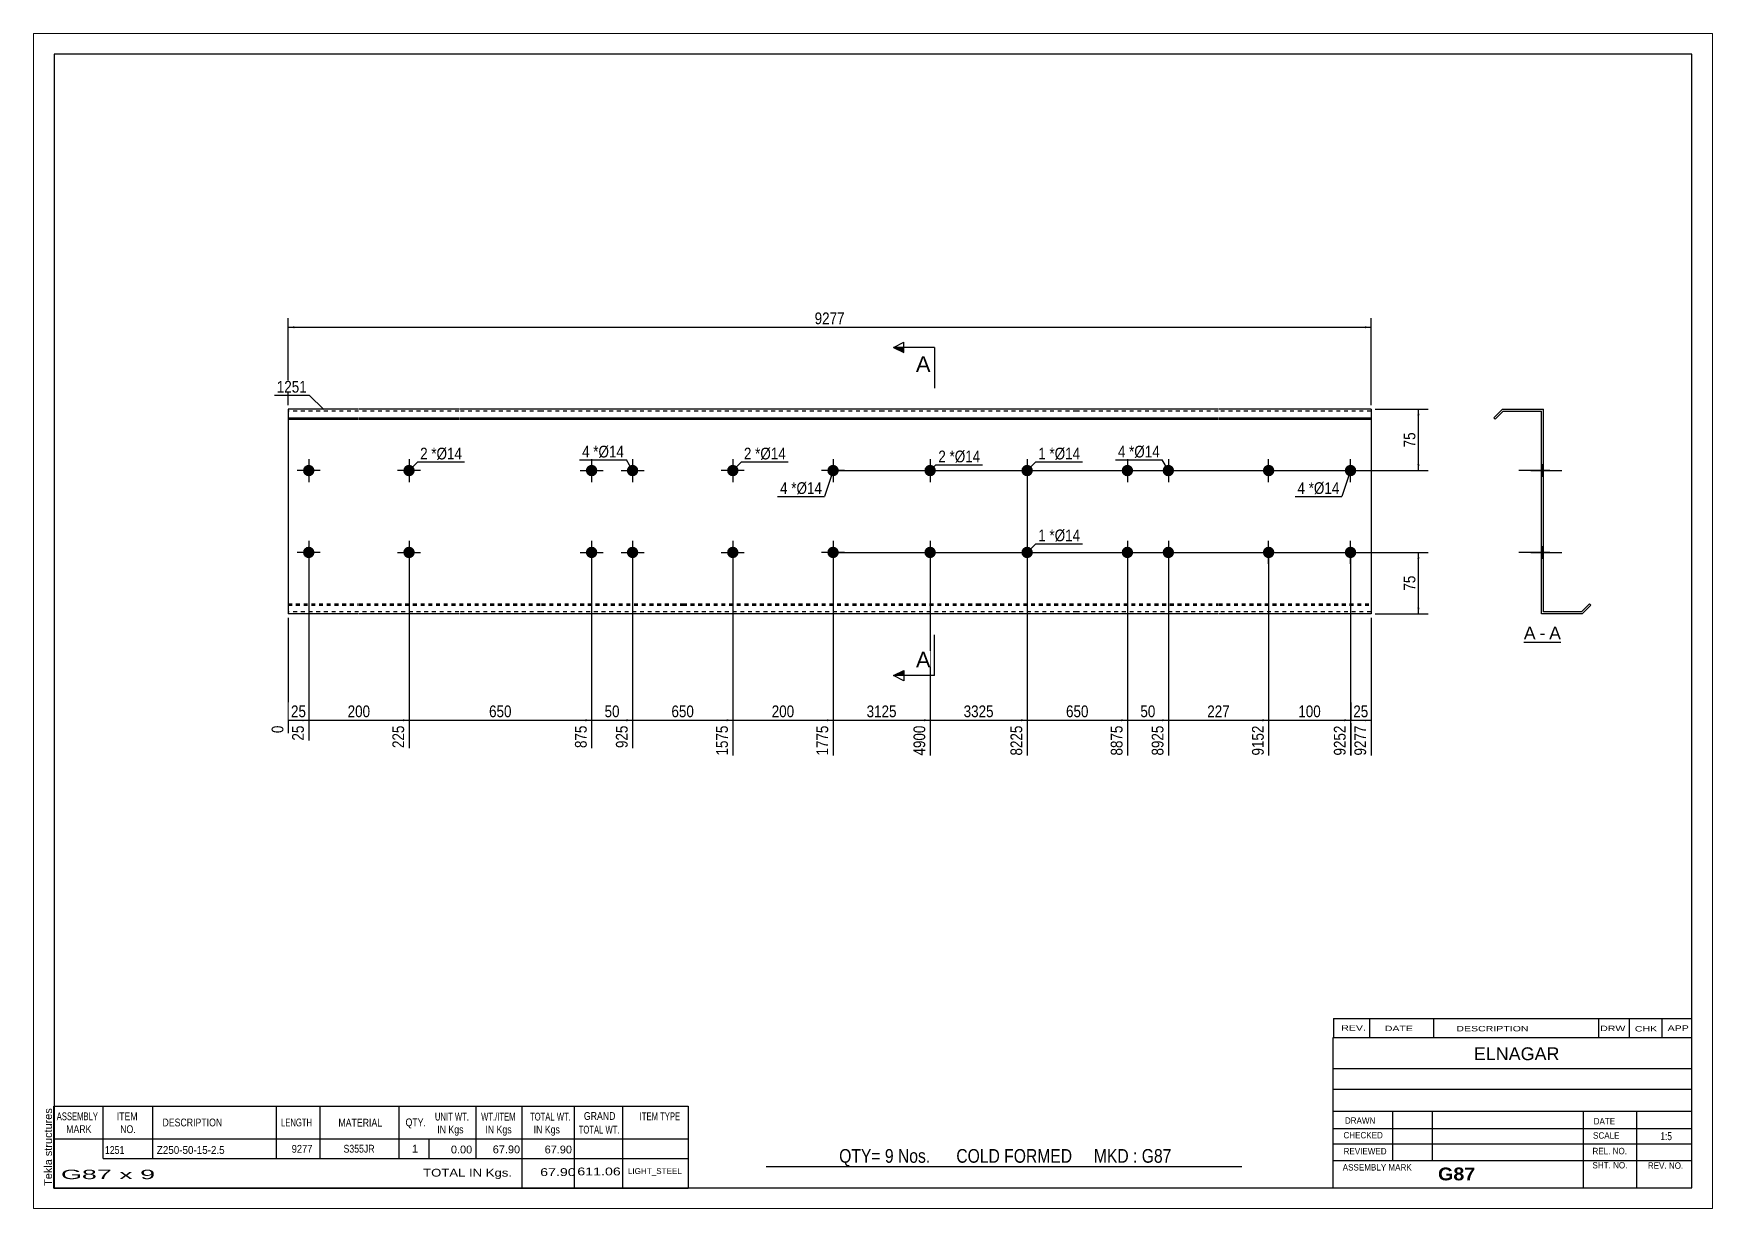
# Paper-space layout 'Layout1' of a CAD drawing. Header units: millimetres. Extents: x 0 to 410, y 0 to 287.
# The model-space entities are those that its viewports show. They can reach past a viewport. Long polylines and large blocks are cut down to what shows.
import ezdxf

# ---------------------------------------------------------------- set-up
doc = ezdxf.new("R2010")
doc.units = ezdxf.units.MM
doc.linetypes.add('DXK_LINE_DOT1', pattern=[1.8814, 0.9407, -0.9407])
doc.layers.add('Viewport layer', color=7, linetype='Continuous', plot=False)
doc.styles.add('Arial', font='ARIAL.TTF', dxfattribs={"height": 0.2})
doc.styles.add('Arial Bold', font='ARIALBD.TTF', dxfattribs={"height": 0.2})
doc.styles.add('Arial Narrow', font='ARIALN.TTF', dxfattribs={"height": 0.2})

# ---------------------------------------------------------------- blocks, each defined once
blk = doc.blocks.new('Unknown-627006268-1721')
at = {"color": 5, "linetype": 'Continuous'}
for p, q in [((342.8, 111.75), (-57.2, 111.75)), ((-57.2, 111.75), (-57.2, -165.25)), ((342.8, -165.25), (342.8, 111.75)), ((-57.2, -165.25), (342.8, -165.25))]:
    blk.add_line(p, q, dxfattribs=at)
at = {"color": 174, "linetype": 'Continuous', "style": 'Arial'}
blk.add_text('Tekla structures', height=1.9102, rotation=90, dxfattribs=at).set_placement((-57.7, -164.75))
blk = doc.blocks.new('Unknown-627006268-12 - 1237')
at = {"color": 7, "linetype": 'Continuous'}
blk.add_line((301.76, -31.95), (310.79, -31.95), dxfattribs=at)
at = {"color": 0, "linetype": 'Continuous'}
blk.add_wipeout([(304.6, -31.2), (304.6, -28), (301.76, -28), (301.76, -31.2)], dxfattribs=at)
blk.add_wipeout([(306.98, -31.2), (306.98, -28), (305.56, -28), (305.56, -31.2)], dxfattribs=at)
at = {"color": 96, "linetype": 'Continuous', "style": 'Arial'}
blk.add_text('A', height=3.06, dxfattribs=at).set_placement((301.76, -31.2))
at = {"color": 0, "linetype": 'Continuous'}
blk.add_wipeout([(310.79, -31.2), (310.79, -28), (307.94, -28), (307.94, -31.2)], dxfattribs=at)
at = {"color": 96, "linetype": 'Continuous', "style": 'Arial'}
for s, p in [('A', (307.94, -31.2)), ('-', (305.56, -31.2))]:
    blk.add_text(s, height=3.06, dxfattribs=at).set_placement(p)
blk = doc.blocks.new('Bolt-627006268-1223 - 1203')
at = {"linetype": 'Continuous'}
blk.add_hatch(color=3, dxfattribs=at).paths.add_polyline_path([(109.96, -10, -1), (107.16, -10, -1)])
at = {"color": 3, "linetype": 'Continuous'}
for p, q in [((108.56, -7.2), (108.56, -12.8)), ((105.76, -10), (111.36, -10))]:
    blk.add_line(p, q, dxfattribs=at)
blk = doc.blocks.new('Part-627006268-1218 - 1203')
at = {"color": 2, "linetype": 'Continuous'}
for p, q in [((0, 25), (0, -25)), ((17.19, 25), (0, 25)), ((41.68, 25), (17.29, 25)), ((61.78, 25), (41.78, 25)), ((96.27, 25), (61.88, 25)), ((120.76, 25), (96.37, 25)), ((145.25, 25), (120.86, 25)), ((168.15, 25), (145.35, 25)), ((192.63, 25), (168.25, 25)), ((227.12, 25), (192.73, 25)), ((264.42, 25), (227.22, 25)), ((264.42, 25), (264.42, -25)), ((0, 22.88), (17.19, 22.88)), ((0, 22.53), (17.19, 22.53)), ((17.29, 22.88), (41.68, 22.88)), ((17.29, 22.53), (41.68, 22.53)), ((41.78, 22.88), (61.78, 22.88)), ((41.78, 22.53), (61.78, 22.53)), ((61.88, 22.88), (96.27, 22.88)), ((61.88, 22.53), (96.27, 22.53)), ((96.37, 22.88), (120.76, 22.88)), ((96.37, 22.53), (120.76, 22.53)), ((120.86, 22.88), (145.25, 22.88)), ((120.86, 22.53), (145.25, 22.53)), ((145.35, 22.88), (168.15, 22.88)), ((145.35, 22.53), (168.15, 22.53)), ((168.25, 22.88), (192.63, 22.88)), ((168.25, 22.53), (192.63, 22.53)), ((192.73, 22.88), (227.12, 22.88)), ((192.73, 22.53), (227.12, 22.53)), ((227.22, 22.88), (264.42, 22.88)), ((227.22, 22.53), (264.42, 22.53)), ((17.19, -25), (0, -25)), ((41.68, -25), (17.29, -25)), ((61.78, -25), (41.78, -25)), ((96.27, -25), (61.88, -25)), ((120.76, -25), (96.37, -25)), ((145.25, -25), (120.86, -25)), ((168.15, -25), (145.35, -25)), ((192.63, -25), (168.25, -25)), ((227.12, -25), (192.73, -25)), ((264.42, -25), (227.22, -25))]:
    blk.add_line(p, q, dxfattribs=at)
at = {"color": 7, "linetype": 'DXK_LINE_DOT1'}
for p, q in [((17.19, 24.5), (0, 24.5)), ((41.68, 24.5), (17.29, 24.5)), ((61.78, 24.5), (41.78, 24.5)), ((96.27, 24.5), (61.88, 24.5)), ((120.76, 24.5), (96.37, 24.5)), ((145.25, 24.5), (120.86, 24.5)), ((168.15, 24.5), (145.35, 24.5)), ((192.63, 24.5), (168.25, 24.5)), ((227.12, 24.5), (192.73, 24.5)), ((264.42, 24.5), (227.22, 24.5)), ((0, -22.53), (17.19, -22.53)), ((0, -22.88), (17.19, -22.88)), ((17.19, -24.5), (0, -24.5)), ((17.29, -22.53), (41.68, -22.53)), ((17.29, -22.88), (41.68, -22.88)), ((41.68, -24.5), (17.29, -24.5)), ((41.78, -22.53), (61.78, -22.53)), ((41.78, -22.88), (61.78, -22.88)), ((61.78, -24.5), (41.78, -24.5)), ((61.88, -22.53), (96.27, -22.53)), ((61.88, -22.88), (96.27, -22.88)), ((96.27, -24.5), (61.88, -24.5)), ((96.37, -22.53), (120.76, -22.53)), ((96.37, -22.88), (120.76, -22.88)), ((120.76, -24.5), (96.37, -24.5)), ((120.86, -22.53), (145.25, -22.53)), ((120.86, -22.88), (145.25, -22.88)), ((145.25, -24.5), (120.86, -24.5)), ((145.35, -22.53), (168.15, -22.53)), ((145.35, -22.88), (168.15, -22.88)), ((168.15, -24.5), (145.35, -24.5)), ((168.25, -22.53), (192.63, -22.53)), ((168.25, -22.88), (192.63, -22.88)), ((192.63, -24.5), (168.25, -24.5)), ((192.73, -22.53), (227.12, -22.53)), ((192.73, -22.88), (227.12, -22.88)), ((227.12, -24.5), (192.73, -24.5)), ((227.22, -22.53), (264.42, -22.53)), ((227.22, -22.88), (264.42, -22.88)), ((264.42, -24.5), (227.22, -24.5))]:
    blk.add_line(p, q, dxfattribs=at)
blk = doc.blocks.new('Bolt-627006268-1219 - 1203')
at = {"linetype": 'Continuous'}
for points in [[(206.33, 10, -1), (203.53, 10, -1)], [(216.33, 10, -1), (213.53, 10, -1)], [(206.33, -10, -1), (203.53, -10, -1)], [(216.33, -10, -1), (213.53, -10, -1)]]:
    blk.add_hatch(color=3, dxfattribs=at).paths.add_polyline_path(points)
at = {"color": 3, "linetype": 'Continuous'}
for p, q in [((204.93, 12.8), (204.93, 7.2)), ((214.93, 12.8), (214.93, 7.2)), ((202.13, 10), (207.73, 10)), ((212.13, 10), (217.73, 10)), ((204.93, -7.2), (204.93, -12.8)), ((214.93, -7.2), (214.93, -12.8)), ((202.13, -10), (207.73, -10)), ((212.13, -10), (217.73, -10))]:
    blk.add_line(p, q, dxfattribs=at)
blk = doc.blocks.new('Bolt-627006268-1220 - 1203')
at = {"linetype": 'Continuous'}
blk.add_hatch(color=3, dxfattribs=at).paths.add_polyline_path([(181.84, -10, -1), (179.04, -10, -1)])
at = {"color": 3, "linetype": 'Continuous'}
for p, q in [((180.44, -7.2), (180.44, -12.8)), ((177.64, -10), (183.24, -10))]:
    blk.add_line(p, q, dxfattribs=at)
blk = doc.blocks.new('Bolt-627006268-1221 - 1203')
at = {"linetype": 'Continuous'}
for points in [[(75.48, 10, -1), (72.68, 10, -1)], [(85.48, 10, -1), (82.68, 10, -1)], [(75.48, -10, -1), (72.68, -10, -1)], [(85.48, -10, -1), (82.68, -10, -1)]]:
    blk.add_hatch(color=3, dxfattribs=at).paths.add_polyline_path(points)
at = {"color": 3, "linetype": 'Continuous'}
for p, q in [((74.08, 12.8), (74.08, 7.2)), ((84.08, 12.8), (84.08, 7.2)), ((71.28, 10), (76.88, 10)), ((81.28, 10), (86.88, 10)), ((74.08, -7.2), (74.08, -12.8)), ((84.08, -7.2), (84.08, -12.8)), ((71.28, -10), (76.88, -10)), ((81.28, -10), (86.88, -10))]:
    blk.add_line(p, q, dxfattribs=at)
blk = doc.blocks.new('Bolt-627006268-1222 - 1203')
at = {"linetype": 'Continuous'}
blk.add_hatch(color=3, dxfattribs=at).paths.add_polyline_path([(30.89, -10, -1), (28.09, -10, -1)])
at = {"color": 3, "linetype": 'Continuous'}
for p, q in [((29.49, -7.2), (29.49, -12.8)), ((26.69, -10), (32.29, -10))]:
    blk.add_line(p, q, dxfattribs=at)
blk = doc.blocks.new('Bolt-627006268-1224 - 1203')
at = {"linetype": 'Continuous'}
blk.add_hatch(color=3, dxfattribs=at).paths.add_polyline_path([(109.96, 10, -1), (107.16, 10, -1)])
at = {"color": 3, "linetype": 'Continuous'}
for p, q in [((108.56, 12.8), (108.56, 7.2)), ((111.36, 10), (105.76, 10))]:
    blk.add_line(p, q, dxfattribs=at)
blk = doc.blocks.new('Bolt-627006268-1225 - 1203')
at = {"linetype": 'Continuous'}
blk.add_hatch(color=3, dxfattribs=at).paths.add_polyline_path([(30.89, 10, -1), (28.09, 10, -1)])
at = {"color": 3, "linetype": 'Continuous'}
for p, q in [((29.49, 12.8), (29.49, 7.2)), ((32.29, 10), (26.69, 10))]:
    blk.add_line(p, q, dxfattribs=at)
blk = doc.blocks.new('Bolt-627006268-1226 - 1203')
at = {"linetype": 'Continuous'}
for points in [[(6.4, -10, -1), (3.6, -10, -1)], [(134.45, -10, -1), (131.65, -10, -1)]]:
    blk.add_hatch(color=3, dxfattribs=at).paths.add_polyline_path(points)
at = {"color": 3, "linetype": 'Continuous'}
for p, q in [((5, -7.2), (5, -12.8)), ((133.05, -7.2), (133.05, -12.8)), ((7.8, -10), (2.2, -10)), ((135.85, -10), (130.25, -10))]:
    blk.add_line(p, q, dxfattribs=at)
blk = doc.blocks.new('Bolt-627006268-1227 - 1203')
at = {"linetype": 'Continuous'}
for points in [[(6.4, 10, -1), (3.6, 10, -1)], [(134.45, 10, -1), (131.65, 10, -1)]]:
    blk.add_hatch(color=3, dxfattribs=at).paths.add_polyline_path(points)
at = {"color": 3, "linetype": 'Continuous'}
for p, q in [((5, 12.8), (5, 7.2)), ((133.05, 12.8), (133.05, 7.2)), ((7.8, 10), (2.2, 10)), ((135.85, 10), (130.25, 10))]:
    blk.add_line(p, q, dxfattribs=at)
blk = doc.blocks.new('Bolt-627006268-1228 - 1203')
at = {"linetype": 'Continuous'}
blk.add_hatch(color=3, dxfattribs=at).paths.add_polyline_path([(181.84, 10, -1), (179.04, 10, -1)])
at = {"color": 3, "linetype": 'Continuous'}
for p, q in [((180.44, 12.8), (180.44, 7.2)), ((177.64, 10), (183.24, 10))]:
    blk.add_line(p, q, dxfattribs=at)
blk = doc.blocks.new('Bolt-627006268-1229 - 1203')
at = {"linetype": 'Continuous'}
for points in [[(238.02, 10, -1), (240.82, 10, -1)], [(258.02, 10, -1), (260.82, 10, -1)], [(238.02, -10, -1), (240.82, -10, -1)], [(258.02, -10, -1), (260.82, -10, -1)]]:
    blk.add_hatch(color=3, dxfattribs=at).paths.add_polyline_path(points)
at = {"color": 3, "linetype": 'Continuous'}
for p, q in [((239.42, 7.2), (239.42, 12.8)), ((259.42, 7.2), (259.42, 12.8)), ((236.62, 10), (242.22, 10)), ((256.62, 10), (262.22, 10)), ((239.42, -12.8), (239.42, -7.2)), ((259.42, -12.8), (259.42, -7.2)), ((236.62, -10), (242.22, -10)), ((256.62, -10), (262.22, -10))]:
    blk.add_line(p, q, dxfattribs=at)
blk = doc.blocks.new('Bolt-627006268-1230 - 1203')
at = {"linetype": 'Continuous'}
for points in [[(158.15, 10, -1), (155.35, 10, -1)], [(158.15, -10, -1), (155.35, -10, -1)]]:
    blk.add_hatch(color=3, dxfattribs=at).paths.add_polyline_path(points)
at = {"color": 3, "linetype": 'Continuous'}
for p, q in [((156.75, 12.8), (156.75, 7.2)), ((153.95, 10), (159.55, 10)), ((156.75, -7.2), (156.75, -12.8)), ((153.95, -10), (159.55, -10))]:
    blk.add_line(p, q, dxfattribs=at)
blk = doc.blocks.new('Bolt-627006268-1240 - 1237')
at = {"linetype": 'Continuous'}
for points in [[(306.52, 8.6), (306.52, 11.4), (306.02, 11.4), (306.02, 8.6)], [(306.52, 8.6), (306.52, 11.4), (306.02, 11.4), (306.02, 8.6)], [(306.52, -11.4), (306.52, -8.6), (306.02, -8.6), (306.02, -11.4)], [(306.52, -11.4), (306.52, -8.6), (306.02, -8.6), (306.02, -11.4)]]:
    blk.add_hatch(color=3, dxfattribs=at).paths.add_polyline_path(points)
at = {"color": 3, "linetype": 'Continuous'}
for p, q in [((303.42, 10), (311.02, 10)), ((303.42, 10), (311.02, 10)), ((306.02, 11.4), (306.52, 11.4)), ((306.02, 11.4), (306.52, 11.4)), ((306.02, 8.6), (306.52, 8.6)), ((306.02, 8.6), (306.52, 8.6)), ((303.42, -10), (311.02, -10)), ((303.42, -10), (311.02, -10)), ((306.02, -8.6), (306.52, -8.6)), ((306.02, -8.6), (306.52, -8.6)), ((306.02, -11.4), (306.52, -11.4)), ((306.02, -11.4), (306.52, -11.4))]:
    blk.add_line(p, q, dxfattribs=at)
blk = doc.blocks.new('Part-627006268-1239 - 1237')
at = {"color": 2, "linetype": 'Continuous'}
for p, q in [((296.52, 25), (294.4, 22.88)), ((296.52, 25), (306.52, 25)), ((306.52, -24.5), (306.52, 25)), ((294.4, 22.88), (294.75, 22.53)), ((294.75, 22.53), (296.73, 24.5)), ((296.73, 24.5), (306.02, 24.5)), ((306.02, -25), (306.02, 24.5)), ((315.81, -24.5), (306.52, -24.5)), ((315.81, -24.5), (317.79, -22.53)), ((316.02, -25), (318.14, -22.88)), ((318.14, -22.88), (317.79, -22.53)), ((316.02, -25), (306.02, -25))]:
    blk.add_line(p, q, dxfattribs=at)
blk = doc.blocks.new('Bolt-627006268-1241 - 1237')
at = {"linetype": 'Continuous'}
blk.add_hatch(color=3, dxfattribs=at).paths.add_polyline_path([(306.52, -11.4), (306.52, -8.6), (306.02, -8.6), (306.02, -11.4)])
at = {"color": 3, "linetype": 'Continuous'}
for p, q in [((304.12, -10), (310.72, -10)), ((306.02, -8.6), (306.52, -8.6)), ((306.02, -11.4), (306.52, -11.4))]:
    blk.add_line(p, q, dxfattribs=at)
blk = doc.blocks.new('Bolt-627006268-1242 - 1237')
at = {"linetype": 'Continuous'}
for points in [[(306.52, 8.6), (306.52, 11.4), (306.02, 11.4), (306.02, 8.6)], [(306.52, 8.6), (306.52, 11.4), (306.02, 11.4), (306.02, 8.6)], [(306.52, -11.4), (306.52, -8.6), (306.02, -8.6), (306.02, -11.4)], [(306.52, -11.4), (306.52, -8.6), (306.02, -8.6), (306.02, -11.4)]]:
    blk.add_hatch(color=3, dxfattribs=at).paths.add_polyline_path(points)
at = {"color": 3, "linetype": 'Continuous'}
for p, q in [((303.42, 10), (311.02, 10)), ((303.42, 10), (311.02, 10)), ((306.02, 11.4), (306.52, 11.4)), ((306.02, 11.4), (306.52, 11.4)), ((306.02, 8.6), (306.52, 8.6)), ((306.02, 8.6), (306.52, 8.6)), ((303.42, -10), (311.02, -10)), ((303.42, -10), (311.02, -10)), ((306.02, -8.6), (306.52, -8.6)), ((306.02, -8.6), (306.52, -8.6)), ((306.02, -11.4), (306.52, -11.4)), ((306.02, -11.4), (306.52, -11.4))]:
    blk.add_line(p, q, dxfattribs=at)
blk = doc.blocks.new('Bolt-627006268-1243 - 1237')
at = {"linetype": 'Continuous'}
blk.add_hatch(color=3, dxfattribs=at).paths.add_polyline_path([(306.52, -11.4), (306.52, -8.6), (306.02, -8.6), (306.02, -11.4)])
at = {"color": 3, "linetype": 'Continuous'}
for p, q in [((304.17, -10), (310.77, -10)), ((306.02, -8.6), (306.52, -8.6)), ((306.02, -11.4), (306.52, -11.4))]:
    blk.add_line(p, q, dxfattribs=at)
blk = doc.blocks.new('Bolt-627006268-1244 - 1237')
at = {"linetype": 'Continuous'}
blk.add_hatch(color=3, dxfattribs=at).paths.add_polyline_path([(306.52, -11.4), (306.52, -8.6), (306.02, -8.6), (306.02, -11.4)])
at = {"color": 3, "linetype": 'Continuous'}
for p, q in [((304.17, -10), (310.77, -10)), ((306.02, -8.6), (306.52, -8.6)), ((306.02, -11.4), (306.52, -11.4))]:
    blk.add_line(p, q, dxfattribs=at)
blk = doc.blocks.new('Bolt-627006268-1245 - 1237')
at = {"linetype": 'Continuous'}
blk.add_hatch(color=3, dxfattribs=at).paths.add_polyline_path([(306.52, 8.6), (306.52, 11.4), (306.02, 11.4), (306.02, 8.6)])
at = {"color": 3, "linetype": 'Continuous'}
for p, q in [((308.12, 10), (301.52, 10)), ((306.52, 11.4), (306.02, 11.4)), ((306.52, 8.6), (306.02, 8.6))]:
    blk.add_line(p, q, dxfattribs=at)
blk = doc.blocks.new('Bolt-627006268-1246 - 1237')
at = {"linetype": 'Continuous'}
blk.add_hatch(color=3, dxfattribs=at).paths.add_polyline_path([(306.52, 8.6), (306.52, 11.4), (306.02, 11.4), (306.02, 8.6)])
at = {"color": 3, "linetype": 'Continuous'}
for p, q in [((308.12, 10), (301.52, 10)), ((306.52, 11.4), (306.02, 11.4)), ((306.52, 8.6), (306.02, 8.6))]:
    blk.add_line(p, q, dxfattribs=at)
blk = doc.blocks.new('Bolt-627006268-1247 - 1237')
at = {"linetype": 'Continuous'}
blk.add_hatch(color=3, dxfattribs=at).paths.add_polyline_path([(306.52, -11.4), (306.52, -8.6), (306.02, -8.6), (306.02, -11.4)])
blk.add_hatch(color=3, dxfattribs=at).paths.add_polyline_path([(306.52, -11.4), (306.52, -8.6), (306.02, -8.6), (306.02, -11.4)])
at = {"color": 3, "linetype": 'Continuous'}
for p, q in [((308.12, -10), (301.52, -10)), ((308.12, -10), (301.52, -10)), ((306.52, -8.6), (306.02, -8.6)), ((306.52, -8.6), (306.02, -8.6)), ((306.52, -11.4), (306.02, -11.4)), ((306.52, -11.4), (306.02, -11.4))]:
    blk.add_line(p, q, dxfattribs=at)
blk = doc.blocks.new('Bolt-627006268-1248 - 1237')
at = {"linetype": 'Continuous'}
blk.add_hatch(color=3, dxfattribs=at).paths.add_polyline_path([(306.52, 8.6), (306.52, 11.4), (306.02, 11.4), (306.02, 8.6)])
blk.add_hatch(color=3, dxfattribs=at).paths.add_polyline_path([(306.52, 8.6), (306.52, 11.4), (306.02, 11.4), (306.02, 8.6)])
at = {"color": 3, "linetype": 'Continuous'}
for p, q in [((308.12, 10), (301.52, 10)), ((308.12, 10), (301.52, 10)), ((306.52, 11.4), (306.02, 11.4)), ((306.52, 11.4), (306.02, 11.4)), ((306.52, 8.6), (306.02, 8.6)), ((306.52, 8.6), (306.02, 8.6))]:
    blk.add_line(p, q, dxfattribs=at)
blk = doc.blocks.new('Bolt-627006268-1249 - 1237')
at = {"linetype": 'Continuous'}
blk.add_hatch(color=3, dxfattribs=at).paths.add_polyline_path([(306.52, 8.6), (306.52, 11.4), (306.02, 11.4), (306.02, 8.6)])
at = {"color": 3, "linetype": 'Continuous'}
for p, q in [((304.42, 10), (311.02, 10)), ((306.02, 11.4), (306.52, 11.4)), ((306.02, 8.6), (306.52, 8.6))]:
    blk.add_line(p, q, dxfattribs=at)
blk = doc.blocks.new('Bolt-627006268-1250 - 1237')
at = {"linetype": 'Continuous'}
for points in [[(306.02, 11.4), (306.02, 8.6), (306.52, 8.6), (306.52, 11.4)], [(306.02, 11.4), (306.02, 8.6), (306.52, 8.6), (306.52, 11.4)], [(306.02, -8.6), (306.02, -11.4), (306.52, -11.4), (306.52, -8.6)], [(306.02, -8.6), (306.02, -11.4), (306.52, -11.4), (306.52, -8.6)]]:
    blk.add_hatch(color=3, dxfattribs=at).paths.add_polyline_path(points)
at = {"color": 3, "linetype": 'Continuous'}
for p, q in [((308.12, 10), (300.52, 10)), ((308.12, 10), (300.52, 10)), ((306.52, 11.4), (306.02, 11.4)), ((306.52, 11.4), (306.02, 11.4)), ((306.52, 8.6), (306.02, 8.6)), ((306.52, 8.6), (306.02, 8.6)), ((308.12, -10), (300.52, -10)), ((308.12, -10), (300.52, -10)), ((306.52, -8.6), (306.02, -8.6)), ((306.52, -8.6), (306.02, -8.6)), ((306.52, -11.4), (306.02, -11.4)), ((306.52, -11.4), (306.02, -11.4))]:
    blk.add_line(p, q, dxfattribs=at)
blk = doc.blocks.new('Bolt-627006268-1251 - 1237')
at = {"linetype": 'Continuous'}
for points in [[(306.52, 8.6), (306.52, 11.4), (306.02, 11.4), (306.02, 8.6)], [(306.52, -11.4), (306.52, -8.6), (306.02, -8.6), (306.02, -11.4)]]:
    blk.add_hatch(color=3, dxfattribs=at).paths.add_polyline_path(points)
at = {"color": 3, "linetype": 'Continuous'}
for p, q in [((306.02, 11.4), (306.52, 11.4)), ((306.02, 10), (310.52, 10)), ((306.02, 8.6), (306.52, 8.6)), ((306.02, -8.6), (306.52, -8.6)), ((306.02, -10), (310.52, -10)), ((306.02, -11.4), (306.52, -11.4))]:
    blk.add_line(p, q, dxfattribs=at)
blk = doc.blocks.new('StraightDimension-627006268-1279 - 1203')
at = {"linetype": 'Continuous'}
blk.add_hatch(color=7, dxfattribs=at).paths.add_polyline_path([(3.5, -50.75), (5, -51), (3.5, -51.25)])
at = {"color": 7, "linetype": 'Continuous'}
for p, q in [((5, -11), (5, -55.96)), ((0, -26), (0, -54.13)), ((0, -51), (5, -51))]:
    blk.add_line(p, q, dxfattribs=at)
at = {"color": 0}
blk.add_wipeout([(4.93, -50.85), (4.93, -46.65), (0.07, -46.65), (0.07, -50.85)], dxfattribs=at)
at = {"color": 0, "linetype": 'Continuous'}
blk.add_wipeout([(4.4, -51.7), (0.2, -51.7), (0.2, -56.56), (4.4, -56.56)], dxfattribs=at)
blk.add_wipeout([(-0.6, -51.7), (-4.8, -51.7), (-4.8, -54.73), (-0.6, -54.73)], dxfattribs=at)
at = {"color": 3, "style": 'Arial Narrow'}
blk.add_text('25', height=2.863, dxfattribs=at).set_placement((0.67, -50.25))
at = {"color": 3, "linetype": 'Continuous', "style": 'Arial Narrow'}
for s, height, p in [('0', 2.86, (-1.2, -54.13)), ('25', 2.863, (3.8, -55.96))]:
    blk.add_text(s, height=height, rotation=90.0002, dxfattribs=at).set_placement(p)
blk = doc.blocks.new('StraightDimension-627006268-1348 - 1203')
at = {"linetype": 'Continuous'}
for points in [[(1.5, 44.75), (0, 45), (1.5, 45.25)], [(262.92, 45.25), (264.42, 45), (262.92, 44.75)]]:
    blk.add_hatch(color=7, dxfattribs=at).paths.add_polyline_path(points)
at = {"color": 7, "linetype": 'Continuous'}
for p, q in [((0, 26), (0, 47.25)), ((264.42, 26), (264.42, 47.25)), ((0, 45), (264.42, 45))]:
    blk.add_line(p, q, dxfattribs=at)
at = {"color": 0}
blk.add_wipeout([(136.46, 45.15), (136.46, 49.35), (127.95, 49.35), (127.95, 45.15)], dxfattribs=at)
at = {"color": 3, "style": 'Arial Narrow'}
blk.add_text('9277', height=2.863, dxfattribs=at).set_placement((128.55, 45.75))
blk = doc.blocks.new('StraightDimension-627006268-1272 - 1203')
at = {"linetype": 'Continuous'}
blk.add_hatch(color=7, dxfattribs=at).paths.add_polyline_path([(178.94, -50.75), (180.44, -51), (178.94, -51.25)])
at = {"color": 7, "linetype": 'Continuous'}
for p, q in [((180.44, 9), (180.44, -59.61)), ((156.75, -11), (156.75, -59.61)), ((156.75, -51), (180.44, -51))]:
    blk.add_line(p, q, dxfattribs=at)
at = {"color": 0}
blk.add_wipeout([(172.85, -50.85), (172.85, -46.65), (164.34, -46.65), (164.34, -50.85)], dxfattribs=at)
at = {"color": 0, "linetype": 'Continuous'}
blk.add_wipeout([(179.84, -51.7), (175.64, -51.7), (175.64, -60.21), (179.84, -60.21)], dxfattribs=at)
at = {"color": 3, "style": 'Arial Narrow'}
blk.add_text('3325', height=2.863, dxfattribs=at).set_placement((164.94, -50.25))
at = {"color": 3, "linetype": 'Continuous', "style": 'Arial Narrow'}
blk.add_text('8225', height=2.863, rotation=90.0002, dxfattribs=at).set_placement((179.24, -59.61))
blk = doc.blocks.new('StraightDimension-627006268-1267 - 1203')
at = {"linetype": 'Continuous'}
blk.add_hatch(color=7, dxfattribs=at).paths.add_polyline_path([(262.92, -50.75), (264.42, -51), (262.92, -51.25)])
at = {"color": 7, "linetype": 'Continuous'}
for p, q in [((259.42, -11), (259.42, -59.61)), ((264.42, -26), (264.42, -59.61)), ((259.42, -51), (264.42, -51))]:
    blk.add_line(p, q, dxfattribs=at)
at = {"color": 0}
blk.add_wipeout([(264.34, -50.85), (264.34, -46.65), (259.49, -46.65), (259.49, -50.85)], dxfattribs=at)
at = {"color": 0, "linetype": 'Continuous'}
blk.add_wipeout([(263.82, -51.7), (259.62, -51.7), (259.62, -60.21), (263.82, -60.21)], dxfattribs=at)
at = {"color": 3, "style": 'Arial Narrow'}
blk.add_text('25', height=2.863, dxfattribs=at).set_placement((260.09, -50.25))
at = {"color": 3, "linetype": 'Continuous', "style": 'Arial Narrow'}
blk.add_text('9277', height=2.863, rotation=90.0002, dxfattribs=at).set_placement((263.22, -59.61))
blk = doc.blocks.new('StraightDimension-627006268-1268 - 1203')
at = {"linetype": 'Continuous'}
blk.add_hatch(color=7, dxfattribs=at).paths.add_polyline_path([(257.92, -50.75), (259.42, -51), (257.92, -51.25)])
at = {"color": 7, "linetype": 'Continuous'}
for p, q in [((239.42, -11), (239.42, -59.61)), ((259.42, -11), (259.42, -59.61)), ((239.42, -51), (259.42, -51))]:
    blk.add_line(p, q, dxfattribs=at)
at = {"color": 0}
blk.add_wipeout([(252.76, -50.85), (252.76, -46.65), (246.07, -46.65), (246.07, -50.85)], dxfattribs=at)
at = {"color": 3, "style": 'Arial Narrow'}
blk.add_text('100', height=2.863, dxfattribs=at).set_placement((246.67, -50.25))
at = {"color": 0, "linetype": 'Continuous'}
blk.add_wipeout([(258.82, -51.7), (254.62, -51.7), (254.62, -60.21), (258.82, -60.21)], dxfattribs=at)
at = {"color": 3, "linetype": 'Continuous', "style": 'Arial Narrow'}
blk.add_text('9252', height=2.863, rotation=90.0002, dxfattribs=at).set_placement((258.22, -59.61))
blk = doc.blocks.new('StraightDimension-627006268-1269 - 1203')
at = {"linetype": 'Continuous'}
blk.add_hatch(color=7, dxfattribs=at).paths.add_polyline_path([(237.92, -50.75), (239.42, -51), (237.92, -51.25)])
at = {"color": 7, "linetype": 'Continuous'}
for p, q in [((214.93, -11), (214.93, -59.61)), ((239.42, -11), (239.42, -59.61)), ((214.93, -51), (239.42, -51))]:
    blk.add_line(p, q, dxfattribs=at)
at = {"color": 0}
blk.add_wipeout([(230.51, -50.85), (230.51, -46.65), (223.83, -46.65), (223.83, -50.85)], dxfattribs=at)
at = {"color": 0, "linetype": 'Continuous'}
blk.add_wipeout([(238.82, -51.7), (234.62, -51.7), (234.62, -60.21), (238.82, -60.21)], dxfattribs=at)
at = {"color": 3, "style": 'Arial Narrow'}
blk.add_text('227', height=2.863, dxfattribs=at).set_placement((224.43, -50.25))
at = {"color": 3, "linetype": 'Continuous', "style": 'Arial Narrow'}
blk.add_text('9152', height=2.863, rotation=90.0002, dxfattribs=at).set_placement((238.22, -59.61))
blk = doc.blocks.new('StraightDimension-627006268-1270 - 1203')
at = {"linetype": 'Continuous'}
blk.add_hatch(color=7, dxfattribs=at).paths.add_polyline_path([(213.43, -50.75), (214.93, -51), (213.43, -51.25)])
at = {"color": 7, "linetype": 'Continuous'}
for p, q in [((204.93, -11), (204.93, -59.61)), ((214.93, -11), (214.93, -59.61)), ((204.93, -51), (214.93, -51))]:
    blk.add_line(p, q, dxfattribs=at)
at = {"color": 0}
blk.add_wipeout([(212.36, -50.85), (212.36, -46.65), (207.5, -46.65), (207.5, -50.85)], dxfattribs=at)
at = {"color": 0, "linetype": 'Continuous'}
blk.add_wipeout([(214.33, -51.7), (210.13, -51.7), (210.13, -60.21), (214.33, -60.21)], dxfattribs=at)
at = {"color": 3, "style": 'Arial Narrow'}
blk.add_text('50', height=2.863, dxfattribs=at).set_placement((208.1, -50.25))
at = {"color": 3, "linetype": 'Continuous', "style": 'Arial Narrow'}
blk.add_text('8925', height=2.863, rotation=90.0002, dxfattribs=at).set_placement((213.73, -59.61))
blk = doc.blocks.new('StraightDimension-627006268-1271 - 1203')
at = {"linetype": 'Continuous'}
blk.add_hatch(color=7, dxfattribs=at).paths.add_polyline_path([(203.43, -50.75), (204.93, -51), (203.43, -51.25)])
at = {"color": 7, "linetype": 'Continuous'}
for p, q in [((180.44, 9), (180.44, -59.61)), ((204.93, -11), (204.93, -59.61)), ((180.44, -51), (204.93, -51))]:
    blk.add_line(p, q, dxfattribs=at)
at = {"color": 0}
blk.add_wipeout([(196.03, -50.85), (196.03, -46.65), (189.34, -46.65), (189.34, -50.85)], dxfattribs=at)
at = {"color": 0, "linetype": 'Continuous'}
blk.add_wipeout([(204.33, -51.7), (200.13, -51.7), (200.13, -60.21), (204.33, -60.21)], dxfattribs=at)
at = {"color": 3, "style": 'Arial Narrow'}
blk.add_text('650', height=2.863, dxfattribs=at).set_placement((189.94, -50.25))
at = {"color": 3, "linetype": 'Continuous', "style": 'Arial Narrow'}
blk.add_text('8875', height=2.863, rotation=90.0002, dxfattribs=at).set_placement((203.73, -59.61))
blk = doc.blocks.new('StraightDimension-627006268-1330 - 1203')
at = {"linetype": 'Continuous'}
for points in [[(275.75, 23.5), (276, 25), (276.25, 23.5)], [(276.25, 11.5), (276, 10), (275.75, 11.5)]]:
    blk.add_hatch(color=7, dxfattribs=at).paths.add_polyline_path(points)
at = {"color": 7, "linetype": 'Continuous'}
for p, q in [((265.42, 25), (278.4, 25)), ((276, 10), (276, 25)), ((134.05, 10), (278.4, 10))]:
    blk.add_line(p, q, dxfattribs=at)
at = {"color": 0}
blk.add_wipeout([(275.85, 19.93), (271.65, 19.93), (271.65, 15.07), (275.85, 15.07)], dxfattribs=at)
at = {"color": 3, "style": 'Arial Narrow'}
blk.add_text('75', height=2.863, rotation=90.0002, dxfattribs=at).set_placement((275.25, 15.67))
blk = doc.blocks.new('StraightDimension-627006268-1273 - 1203')
at = {"linetype": 'Continuous'}
blk.add_hatch(color=7, dxfattribs=at).paths.add_polyline_path([(155.25, -50.75), (156.75, -51), (155.25, -51.25)])
at = {"color": 7, "linetype": 'Continuous'}
for p, q in [((133.05, -11), (133.05, -59.61)), ((156.75, -11), (156.75, -59.61)), ((133.05, -51), (156.75, -51))]:
    blk.add_line(p, q, dxfattribs=at)
at = {"color": 0}
blk.add_wipeout([(149.15, -50.85), (149.15, -46.65), (140.64, -46.65), (140.64, -50.85)], dxfattribs=at)
at = {"color": 0, "linetype": 'Continuous'}
blk.add_wipeout([(156.15, -51.7), (151.95, -51.7), (151.95, -60.21), (156.15, -60.21)], dxfattribs=at)
at = {"color": 3, "style": 'Arial Narrow'}
blk.add_text('3125', height=2.863, dxfattribs=at).set_placement((141.24, -50.25))
at = {"color": 3, "linetype": 'Continuous', "style": 'Arial Narrow'}
blk.add_text('4900', height=2.863, rotation=90.0002, dxfattribs=at).set_placement((155.55, -59.61))
blk = doc.blocks.new('StraightDimension-627006268-1274 - 1203')
at = {"linetype": 'Continuous'}
blk.add_hatch(color=7, dxfattribs=at).paths.add_polyline_path([(131.55, -50.75), (133.05, -51), (131.55, -51.25)])
at = {"color": 7, "linetype": 'Continuous'}
for p, q in [((108.56, -11), (108.56, -59.61)), ((133.05, -11), (133.05, -59.61)), ((108.56, -51), (133.05, -51))]:
    blk.add_line(p, q, dxfattribs=at)
at = {"color": 0}
blk.add_wipeout([(124.15, -50.85), (124.15, -46.65), (117.47, -46.65), (117.47, -50.85)], dxfattribs=at)
at = {"color": 0, "linetype": 'Continuous'}
blk.add_wipeout([(132.45, -51.7), (128.25, -51.7), (128.25, -60.21), (132.45, -60.21)], dxfattribs=at)
at = {"color": 3, "style": 'Arial Narrow'}
blk.add_text('200', height=2.863, dxfattribs=at).set_placement((118.07, -50.25))
at = {"color": 3, "linetype": 'Continuous', "style": 'Arial Narrow'}
blk.add_text('1775', height=2.863, rotation=90.0002, dxfattribs=at).set_placement((131.85, -59.61))
blk = doc.blocks.new('StraightDimension-627006268-1275 - 1203')
at = {"linetype": 'Continuous'}
blk.add_hatch(color=7, dxfattribs=at).paths.add_polyline_path([(107.06, -50.75), (108.56, -51), (107.06, -51.25)])
at = {"color": 7, "linetype": 'Continuous'}
for p, q in [((84.08, -11), (84.08, -57.78)), ((108.56, -11), (108.56, -59.61)), ((84.08, -51), (108.56, -51))]:
    blk.add_line(p, q, dxfattribs=at)
at = {"color": 0}
blk.add_wipeout([(99.66, -50.85), (99.66, -46.65), (92.98, -46.65), (92.98, -50.85)], dxfattribs=at)
at = {"color": 0, "linetype": 'Continuous'}
blk.add_wipeout([(107.96, -51.7), (103.76, -51.7), (103.76, -60.21), (107.96, -60.21)], dxfattribs=at)
at = {"color": 3, "style": 'Arial Narrow'}
blk.add_text('650', height=2.863, dxfattribs=at).set_placement((93.58, -50.25))
at = {"color": 3, "linetype": 'Continuous', "style": 'Arial Narrow'}
blk.add_text('1575', height=2.863, rotation=90.0002, dxfattribs=at).set_placement((107.36, -59.61))
blk = doc.blocks.new('StraightDimension-627006268-1339 - 1203')
at = {"linetype": 'Continuous'}
for points in [[(275.75, -11.5), (276, -10), (276.25, -11.5)], [(276.25, -23.5), (276, -25), (275.75, -23.5)]]:
    blk.add_hatch(color=7, dxfattribs=at).paths.add_polyline_path(points)
at = {"color": 7, "linetype": 'Continuous'}
for p, q in [((134.05, -10), (278.4, -10)), ((276, -25), (276, -10)), ((265.42, -25), (278.4, -25))]:
    blk.add_line(p, q, dxfattribs=at)
at = {"color": 0}
blk.add_wipeout([(275.85, -15.07), (271.65, -15.07), (271.65, -19.93), (275.85, -19.93)], dxfattribs=at)
at = {"color": 3, "style": 'Arial Narrow'}
blk.add_text('75', height=2.863, rotation=90.0002, dxfattribs=at).set_placement((275.25, -19.33))
blk = doc.blocks.new('StraightDimension-627006268-1276 - 1203')
at = {"linetype": 'Continuous'}
blk.add_hatch(color=7, dxfattribs=at).paths.add_polyline_path([(82.58, -50.75), (84.08, -51), (82.58, -51.25)])
at = {"color": 7, "linetype": 'Continuous'}
for p, q in [((74.08, -11), (74.08, -57.78)), ((84.08, -11), (84.08, -57.78)), ((74.08, -51), (84.08, -51))]:
    blk.add_line(p, q, dxfattribs=at)
at = {"color": 0}
blk.add_wipeout([(81.5, -50.85), (81.5, -46.65), (76.65, -46.65), (76.65, -50.85)], dxfattribs=at)
at = {"color": 0, "linetype": 'Continuous'}
blk.add_wipeout([(83.48, -51.7), (79.28, -51.7), (79.28, -58.38), (83.48, -58.38)], dxfattribs=at)
at = {"color": 3, "style": 'Arial Narrow'}
blk.add_text('50', height=2.863, dxfattribs=at).set_placement((77.25, -50.25))
at = {"color": 3, "linetype": 'Continuous', "style": 'Arial Narrow'}
blk.add_text('925', height=2.863, rotation=90.0002, dxfattribs=at).set_placement((82.88, -57.78))
blk = doc.blocks.new('StraightDimension-627006268-1277 - 1203')
at = {"linetype": 'Continuous'}
blk.add_hatch(color=7, dxfattribs=at).paths.add_polyline_path([(72.58, -50.75), (74.08, -51), (72.58, -51.25)])
at = {"color": 7, "linetype": 'Continuous'}
for p, q in [((29.49, -11), (29.49, -57.78)), ((74.08, -11), (74.08, -57.78)), ((29.49, -51), (74.08, -51))]:
    blk.add_line(p, q, dxfattribs=at)
at = {"color": 0}
blk.add_wipeout([(55.12, -50.85), (55.12, -46.65), (48.44, -46.65), (48.44, -50.85)], dxfattribs=at)
at = {"color": 0, "linetype": 'Continuous'}
blk.add_wipeout([(73.48, -51.7), (69.28, -51.7), (69.28, -58.38), (73.48, -58.38)], dxfattribs=at)
at = {"color": 3, "style": 'Arial Narrow'}
blk.add_text('650', height=2.863, dxfattribs=at).set_placement((49.04, -50.25))
at = {"color": 3, "linetype": 'Continuous', "style": 'Arial Narrow'}
blk.add_text('875', height=2.863, rotation=90.0002, dxfattribs=at).set_placement((72.88, -57.78))
blk = doc.blocks.new('StraightDimension-627006268-1278 - 1203')
at = {"linetype": 'Continuous'}
blk.add_hatch(color=7, dxfattribs=at).paths.add_polyline_path([(27.99, -50.75), (29.49, -51), (27.99, -51.25)])
at = {"color": 7, "linetype": 'Continuous'}
for p, q in [((5, -11), (5, -55.96)), ((29.49, -11), (29.49, -57.78)), ((5, -51), (29.49, -51))]:
    blk.add_line(p, q, dxfattribs=at)
at = {"color": 0}
blk.add_wipeout([(20.59, -50.85), (20.59, -46.65), (13.9, -46.65), (13.9, -50.85)], dxfattribs=at)
at = {"color": 0, "linetype": 'Continuous'}
blk.add_wipeout([(28.89, -51.7), (24.69, -51.7), (24.69, -58.38), (28.89, -58.38)], dxfattribs=at)
at = {"color": 3, "style": 'Arial Narrow'}
blk.add_text('200', height=2.863, dxfattribs=at).set_placement((14.5, -50.25))
at = {"color": 3, "linetype": 'Continuous', "style": 'Arial Narrow'}
blk.add_text('225', height=2.863, rotation=90.0002, dxfattribs=at).set_placement((28.29, -57.78))
blk = doc.blocks.new('CBS_NAME_BLOG-627006268-1745')
at = {"color": 7, "linetype": 'Continuous'}
for p, q in [((255.21, -128.5), (342.73, -128.5)), ((255.21, -165.21), (255.21, -128.5)), ((255.21, -136.04), (342.73, -136.04)), ((255.28, -141.09), (342.8, -141.09)), ((255.21, -146.46), (342.73, -146.46)), ((269.73, -158.57), (269.73, -146.47)), ((279.42, -158.54), (279.42, -146.47)), ((316.33, -165.21), (316.33, -146.48)), ((329.38, -165.21), (329.38, -146.47)), ((255.22, -150.76), (342.8, -150.74)), ((255.21, -154.51), (342.73, -154.51)), ((255.21, -158.55), (342.73, -158.55)), ((255.21, -165.25), (342.8, -165.25))]:
    blk.add_line(p, q, dxfattribs=at)
at = {"color": 3, "linetype": 'Continuous', "style": 'Arial'}
blk.add_text('ELNAGAR', height=3.133, dxfattribs=at).set_placement((289.53, -134.03))
at = {"color": 3, "linetype": 'Continuous'}
for s, height, style, width, p in [('CHECKED', 1.566, 'Arial', 0.9, (257.69, -153.14)), ('DRAWN', 1.566, 'Arial', 0.9, (258.04, -149.57)), ('SCALE', 1.566, 'Arial', 0.9, (318.65, -153.21)), ('DATE', 1.566, 'Arial', 0.9, (318.8, -149.73)), ('1:5', 1.957, 'Arial Narrow', 0.9, (335.1, -153.57)), ('REVIEWED', 1.566, 'Arial', 0.9, (257.73, -157.06)), ('REL. NO.', 1.566, 'Arial', 0.9, (318.51, -157.01)), ('ASSEMBLY MARK', 1.5663, 'Arial', 0.9, (257.51, -160.99)), ('SHT. NO.', 1.566, 'Arial', 0.9, (318.51, -160.48)), ('REV. NO.', 1.566, 'Arial', 0.9, (332.03, -160.57)), ('G87', 3.131, 'Arial Bold', 1.1, (280.79, -163.39))]:
    blk.add_text(s, height=height, dxfattribs=dict(at, style=style, width=width)).set_placement(p)
blk = doc.blocks.new('CBS_BOM-627006268-1743')
at = {"color": 7, "linetype": 'Continuous'}
for p, q in [((-57.23, -153.28), (-57.23, -145.28)), ((-57.23, -145.28), (97.69, -145.28)), ((-45.23, -153.28), (-45.23, -145.28)), ((-33.04, -153.28), (-33.04, -145.28)), ((-2.88, -153.28), (-2.88, -145.28)), ((7.8, -153.28), (7.8, -145.28)), ((27.12, -153.28), (27.12, -145.28)), ((45.92, -153.28), (45.92, -145.28)), ((57.13, -153.28), (57.13, -145.28)), ((69.92, -153.28), (69.92, -145.28)), ((81.67, -153.28), (81.67, -145.28)), ((97.69, -145.29), (97.69, -153.27)), ((-57.23, -153.28), (97.69, -153.28)), ((-57.23, -158.08), (-57.23, -153.28)), ((-45.23, -158.08), (-45.23, -153.28)), ((-33.04, -158.08), (-33.04, -153.28)), ((-2.88, -158.08), (-2.88, -153.28)), ((7.8, -158.08), (7.8, -153.28)), ((27.12, -158.08), (27.12, -153.28)), ((34.38, -158.08), (34.38, -153.28)), ((45.92, -158.08), (45.92, -153.28)), ((57.13, -158.08), (57.13, -153.28)), ((69.92, -158.08), (69.92, -153.28)), ((81.69, -158.08), (81.69, -153.28)), ((97.69, -153.28), (97.69, -158.08)), ((-57.23, -165.28), (-57.23, -158.1)), ((-45.23, -158.08), (97.69, -158.08)), ((57.13, -165.28), (57.13, -158.1)), ((69.92, -165.28), (69.92, -158.1)), ((81.73, -165.28), (81.73, -158.1)), ((97.69, -158.08), (97.69, -165.28)), ((-57.23, -165.28), (97.69, -165.28))]:
    blk.add_line(p, q, dxfattribs=at)
at = {"color": 3, "linetype": 'Continuous', "style": 'Arial'}
for s, height, width, p in [('ASSEMBLY', 1.91, 0.7, (-56.55, -148.71)), ('ITEM', 1.91, 0.8, (-41.9, -148.71)), ('UNIT WT.', 1.91, 0.7, (35.81, -148.78)), ('WT./ITEM', 1.91, 0.7, (47.1, -148.78)), ('TOTAL WT.', 1.91, 0.7, (59.04, -148.78)), ('GRAND', 1.91, 0.8, (72.19, -148.62)), ('ITEM TYPE', 1.91, 0.7, (85.83, -148.7)), ('MARK', 1.91, 0.8, (-54.23, -151.84)), ('NO.', 1.91, 0.8, (-41.05, -151.84)), ('DESCRIPTION', 1.9102, 0.8, (-30.72, -150.21)), ('LENGTH', 1.91, 0.7, (-1.77, -150.21)), ('MATERIAL', 1.91, 0.8, (12.25, -150.26)), ('QTY.', 1.91, 0.8, (28.64, -150.18)), ('IN Kgs', 1.91, 0.8, (36.39, -151.92)), ('IN Kgs', 1.91, 0.8, (48.14, -151.92)), ('IN Kgs', 1.91, 0.8, (59.93, -151.92)), ('TOTAL WT.', 1.91, 0.7, (70.93, -151.96))]:
    blk.add_text(s, height=height, dxfattribs=dict(at, width=width)).set_placement(p)
at = {"color": 7, "linetype": 'Continuous', "style": 'Arial'}
for s, height, width, p in [('1251', 1.91, 0.8, (-44.77, -156.93)), ('Z250-50-15-2.5', 1.9102, 0.9, (-32.1, -156.93)), ('9277', 1.91, 0.85, (0.84, -156.65)), ('S355JR', 1.91, 0.8, (13.49, -156.62))]:
    blk.add_text(s, height=height, dxfattribs=dict(at, width=width)).set_placement(p)
for s, p in [('1', (30.21, -156.62)), ('0.00', (39.72, -156.81)), ('67.90', (49.94, -156.78)), ('67.90', (62.61, -156.81))]:
    blk.add_text(s, height=1.91, dxfattribs=at).set_placement(p)
at = {"color": 6, "linetype": 'Continuous', "style": 'Arial'}
for s, height, width, p in [('G87 x 9', 2.292, 2.05, (-55.51, -163.09)), ('TOTAL IN Kgs.', 1.9102, 1.2, (32.93, -162.48)), ('67.90', 1.91, 1.3, (61.52, -162.33)), ('611.06', 1.91, 1.3, (70.59, -162.17))]:
    blk.add_text(s, height=height, dxfattribs=dict(at, width=width)).set_placement(p)
blk.add_text('LIGHT_STEEL', height=1.4135, dxfattribs=at).set_placement((82.94, -161.83))
blk = doc.blocks.new('CBS_CALLOFF-627006268-1744')
at = {"color": 7, "linetype": 'Continuous'}
blk.add_line((116.68, -159.98), (232.91, -160), dxfattribs=at)
at = {"color": 3, "linetype": 'Continuous', "style": 'Arial Narrow'}
blk.add_text('QTY= 9 Nos.      COLD FORMED     MKD : G87', height=3.3405, dxfattribs=at).set_placement((134.54, -159.09))
blk = doc.blocks.new('CBS_REVISION-627006268-1746')
at = {"color": 7, "linetype": 'Continuous'}
for p, q in [((255.29, -123.87), (342.79, -123.87)), ((255.29, -123.87), (255.29, -128.5)), ((264.09, -123.87), (264.09, -128.5)), ((279.68, -123.87), (279.68, -128.44)), ((319.94, -123.87), (319.94, -128.5)), ((327.48, -123.87), (327.48, -128.5)), ((335.43, -123.87), (335.43, -128.5)), ((255.29, -128.5), (342.79, -128.5))]:
    blk.add_line(p, q, dxfattribs=at)
at = {"color": 7, "style": 'Arial Narrow', "width": 1.7}
for s, height, p in [('REV.', 1.326, (257.15, -126.82)), ('DATE', 1.326, (267.78, -126.94)), ('DESCRIPTION', 1.3257, (285.26, -126.99)), ('DRW', 1.326, (320.37, -126.93)), ('CHK', 1.326, (328.86, -127.02)), ('APP', 1.326, (336.86, -126.87))]:
    blk.add_text(s, height=height, dxfattribs=at).set_placement(p)
blk = doc.blocks.new('MarkSet-627006268-1367 - 1203')
at = {"color": 0}
blk.add_wipeout([(113.11, 12.72), (113.11, 15.72), (111.28, 15.72), (111.28, 12.72)], dxfattribs=at)
blk.add_wipeout([(113.11, 12.72), (113.11, 15.72), (111.28, 15.72), (111.28, 12.72)], dxfattribs=at)
at = {"color": 7, "linetype": 'Continuous'}
blk.add_line((108.56, 10), (110.68, 12.12), dxfattribs=at)
at = {"color": 0}
blk.add_wipeout([(115.29, 12.72), (115.29, 15.72), (114.01, 15.72), (114.01, 12.72)], dxfattribs=at)
blk.add_wipeout([(115.29, 12.72), (115.29, 15.72), (114.01, 15.72), (114.01, 12.72)], dxfattribs=at)
at = {"color": 3, "style": 'Arial Narrow'}
blk.add_text('2', height=2.86, dxfattribs=at).set_placement((111.28, 12.72))
at = {"color": 0}
blk.add_wipeout([(121.5, 12.72), (121.5, 15.72), (115.29, 15.72), (115.29, 12.72)], dxfattribs=at)
blk.add_wipeout([(121.5, 12.72), (121.5, 15.72), (115.29, 15.72), (115.29, 12.72)], dxfattribs=at)
at = {"color": 7, "linetype": 'Continuous'}
blk.add_line((110.68, 12.12), (122.1, 12.12), dxfattribs=at)
at = {"color": 3, "style": 'Arial Narrow'}
for s, height, p in [('*', 2.86, (114.01, 12.72)), ('Ø14', 2.863, (115.29, 12.72))]:
    blk.add_text(s, height=height, dxfattribs=at).set_placement(p)
blk = doc.blocks.new('Mark-627006268-1375 - 1203')
at = {"color": 0}
blk.add_wipeout([(204.44, 13.2), (204.44, 16.2), (202.61, 16.2), (202.61, 13.2)], dxfattribs=at)
blk.add_wipeout([(204.44, 13.2), (204.44, 16.2), (202.61, 16.2), (202.61, 13.2)], dxfattribs=at)
blk.add_wipeout([(206.61, 13.2), (206.61, 16.2), (205.34, 16.2), (205.34, 13.2)], dxfattribs=at)
blk.add_wipeout([(206.61, 13.2), (206.61, 16.2), (205.34, 16.2), (205.34, 13.2)], dxfattribs=at)
at = {"color": 3, "style": 'Arial Narrow'}
blk.add_text('4', height=2.86, dxfattribs=at).set_placement((202.61, 13.2))
at = {"color": 0}
blk.add_wipeout([(212.83, 13.2), (212.83, 16.2), (206.61, 16.2), (206.61, 13.2)], dxfattribs=at)
blk.add_wipeout([(212.83, 13.2), (212.83, 16.2), (206.61, 16.2), (206.61, 13.2)], dxfattribs=at)
at = {"color": 7, "linetype": 'Continuous'}
for p in [(202.01, 12.6), (214.93, 10)]:
    blk.add_line(p, (213.43, 12.6), dxfattribs=at)
at = {"color": 3, "style": 'Arial Narrow'}
for s, height, p in [('*', 2.86, (205.34, 13.2)), ('Ø14', 2.863, (206.61, 13.2))]:
    blk.add_text(s, height=height, dxfattribs=at).set_placement(p)
blk = doc.blocks.new('SectionMark-627006268-1265 - 1203')
at = {"linetype": 'Continuous'}
for points in [[(150.34, 40.1), (150.34, 38.85), (147.84, 40.1)], [(150.34, -38.85), (150.34, -40.1), (147.84, -40.1)]]:
    blk.add_hatch(color=30, dxfattribs=at).paths.add_polyline_path(points)
at = {"color": 30, "linetype": 'Continuous'}
for p, q in [((147.84, 40.1), (150.34, 41.35)), ((150.34, 38.85), (150.34, 41.35)), ((147.84, 40.1), (150.34, 38.85)), ((147.84, -40.1), (150.34, -38.85)), ((150.34, -41.35), (147.84, -40.1)), ((150.34, -38.85), (150.34, -41.35))]:
    blk.add_line(p, q, dxfattribs=at)
at = {"color": 0, "linetype": 'Continuous'}
for points in [[(156.84, 34.1), (156.84, 38.1), (153.28, 38.1), (153.28, 34.1)], [(156.84, -38.1), (156.84, -34.1), (153.28, -34.1), (153.28, -38.1)]]:
    blk.add_wipeout(points, dxfattribs=at)
at = {"color": 30, "linetype": 'Continuous'}
for p, q in [((157.84, 40.1), (147.84, 40.1)), ((157.84, 40.1), (157.84, 30.1)), ((157.84, -40.1), (157.84, -30.1)), ((157.84, -40.1), (147.84, -40.1))]:
    blk.add_line(p, q, dxfattribs=at)
at = {"color": 96, "linetype": 'Continuous', "style": 'Arial'}
for p in [(153.28, 34.1), (153.28, -38.1)]:
    blk.add_text('A', height=3.82, dxfattribs=at).set_placement(p)
blk = doc.blocks.new('Mark-627006268-1351 - 1203')
at = {"color": 0}
blk.add_wipeout([(4.51, 29.04), (4.51, 32.04), (-2.8, 32.04), (-2.8, 29.04)], dxfattribs=at)
blk.add_wipeout([(4.51, 29.04), (4.51, 32.04), (-2.8, 32.04), (-2.8, 29.04)], dxfattribs=at)
at = {"color": 7, "linetype": 'Continuous'}
for p in [(-3.4, 28.44), (8.65, 24.9)]:
    blk.add_line(p, (5.11, 28.44), dxfattribs=at)
at = {"color": 3, "style": 'Arial Narrow'}
blk.add_text('1251', height=2.863, dxfattribs=at).set_placement((-2.8, 29.04))
blk = doc.blocks.new('MarkSet-627006268-1362 - 1203')
at = {"color": 0}
blk.add_wipeout([(34.04, 12.72), (34.04, 15.72), (32.21, 15.72), (32.21, 12.72)], dxfattribs=at)
blk.add_wipeout([(34.04, 12.72), (34.04, 15.72), (32.21, 15.72), (32.21, 12.72)], dxfattribs=at)
at = {"color": 7, "linetype": 'Continuous'}
blk.add_line((29.49, 10), (31.61, 12.12), dxfattribs=at)
at = {"color": 0}
blk.add_wipeout([(36.21, 12.72), (36.21, 15.72), (34.94, 15.72), (34.94, 12.72)], dxfattribs=at)
blk.add_wipeout([(36.21, 12.72), (36.21, 15.72), (34.94, 15.72), (34.94, 12.72)], dxfattribs=at)
at = {"color": 3, "style": 'Arial Narrow'}
blk.add_text('2', height=2.86, dxfattribs=at).set_placement((32.21, 12.72))
at = {"color": 0}
blk.add_wipeout([(42.43, 12.72), (42.43, 15.72), (36.21, 15.72), (36.21, 12.72)], dxfattribs=at)
blk.add_wipeout([(42.43, 12.72), (42.43, 15.72), (36.21, 15.72), (36.21, 12.72)], dxfattribs=at)
at = {"color": 7, "linetype": 'Continuous'}
blk.add_line((31.61, 12.12), (43.03, 12.12), dxfattribs=at)
at = {"color": 3, "style": 'Arial Narrow'}
for s, height, p in [('*', 2.86, (34.94, 12.72)), ('Ø14', 2.863, (36.21, 12.72))]:
    blk.add_text(s, height=height, dxfattribs=at).set_placement(p)
blk = doc.blocks.new('MarkSet-627006268-1372 - 1203')
at = {"color": 0}
blk.add_wipeout([(121.94, 4.28), (121.94, 7.28), (120.11, 7.28), (120.11, 4.28)], dxfattribs=at)
blk.add_wipeout([(121.94, 4.28), (121.94, 7.28), (120.11, 7.28), (120.11, 4.28)], dxfattribs=at)
blk.add_wipeout([(124.12, 4.28), (124.12, 7.28), (122.84, 7.28), (122.84, 4.28)], dxfattribs=at)
blk.add_wipeout([(124.12, 4.28), (124.12, 7.28), (122.84, 7.28), (122.84, 4.28)], dxfattribs=at)
at = {"color": 3, "style": 'Arial Narrow'}
blk.add_text('4', height=2.86, dxfattribs=at).set_placement((120.11, 4.28))
at = {"color": 0}
blk.add_wipeout([(130.33, 4.28), (130.33, 7.28), (124.12, 7.28), (124.12, 4.28)], dxfattribs=at)
blk.add_wipeout([(130.33, 4.28), (130.33, 7.28), (124.12, 7.28), (124.12, 4.28)], dxfattribs=at)
at = {"color": 7, "linetype": 'Continuous'}
for p in [(133.05, 10), (119.51, 3.68)]:
    blk.add_line(p, (130.93, 3.68), dxfattribs=at)
at = {"color": 3, "style": 'Arial Narrow'}
for s, height, p in [('*', 2.86, (122.84, 4.28)), ('Ø14', 2.863, (124.12, 4.28))]:
    blk.add_text(s, height=height, dxfattribs=at).set_placement(p)
blk = doc.blocks.new('Mark-627006268-1376 - 1203')
at = {"color": 0}
blk.add_wipeout([(184.99, -7.28), (184.99, -4.28), (183.16, -4.28), (183.16, -7.28)], dxfattribs=at)
blk.add_wipeout([(184.99, -7.28), (184.99, -4.28), (183.16, -4.28), (183.16, -7.28)], dxfattribs=at)
at = {"color": 7, "linetype": 'Continuous'}
blk.add_line((180.44, -10), (182.56, -7.88), dxfattribs=at)
at = {"color": 0}
blk.add_wipeout([(187.17, -7.28), (187.17, -4.28), (185.89, -4.28), (185.89, -7.28)], dxfattribs=at)
blk.add_wipeout([(187.17, -7.28), (187.17, -4.28), (185.89, -4.28), (185.89, -7.28)], dxfattribs=at)
at = {"color": 3, "style": 'Arial Narrow'}
blk.add_text('1', height=2.86, dxfattribs=at).set_placement((183.16, -7.28))
at = {"color": 0}
blk.add_wipeout([(193.38, -7.28), (193.38, -4.28), (187.17, -4.28), (187.17, -7.28)], dxfattribs=at)
blk.add_wipeout([(193.38, -7.28), (193.38, -4.28), (187.17, -4.28), (187.17, -7.28)], dxfattribs=at)
at = {"color": 7, "linetype": 'Continuous'}
blk.add_line((182.56, -7.88), (193.98, -7.88), dxfattribs=at)
at = {"color": 3, "style": 'Arial Narrow'}
for s, height, p in [('*', 2.86, (185.89, -7.28)), ('Ø14', 2.863, (187.17, -7.28))]:
    blk.add_text(s, height=height, dxfattribs=at).set_placement(p)
blk = doc.blocks.new('Mark-627006268-1377 - 1203')
at = {"color": 0}
blk.add_wipeout([(73.58, 13.2), (73.58, 16.2), (71.76, 16.2), (71.76, 13.2)], dxfattribs=at)
blk.add_wipeout([(73.58, 13.2), (73.58, 16.2), (71.76, 16.2), (71.76, 13.2)], dxfattribs=at)
blk.add_wipeout([(75.76, 13.2), (75.76, 16.2), (74.48, 16.2), (74.48, 13.2)], dxfattribs=at)
blk.add_wipeout([(75.76, 13.2), (75.76, 16.2), (74.48, 16.2), (74.48, 13.2)], dxfattribs=at)
at = {"color": 3, "style": 'Arial Narrow'}
blk.add_text('4', height=2.86, dxfattribs=at).set_placement((71.76, 13.2))
at = {"color": 0}
blk.add_wipeout([(81.98, 13.2), (81.98, 16.2), (75.76, 16.2), (75.76, 13.2)], dxfattribs=at)
blk.add_wipeout([(81.98, 13.2), (81.98, 16.2), (75.76, 16.2), (75.76, 13.2)], dxfattribs=at)
at = {"color": 7, "linetype": 'Continuous'}
for p in [(71.16, 12.6), (84.08, 10)]:
    blk.add_line(p, (82.58, 12.6), dxfattribs=at)
at = {"color": 3, "style": 'Arial Narrow'}
for s, height, p in [('*', 2.86, (74.48, 13.2)), ('Ø14', 2.863, (75.76, 13.2))]:
    blk.add_text(s, height=height, dxfattribs=at).set_placement(p)
blk = doc.blocks.new('Mark-627006268-1378 - 1203')
at = {"color": 0}
blk.add_wipeout([(184.99, 12.72), (184.99, 15.72), (183.16, 15.72), (183.16, 12.72)], dxfattribs=at)
blk.add_wipeout([(184.99, 12.72), (184.99, 15.72), (183.16, 15.72), (183.16, 12.72)], dxfattribs=at)
at = {"color": 7, "linetype": 'Continuous'}
blk.add_line((180.44, 10), (182.56, 12.12), dxfattribs=at)
at = {"color": 0}
blk.add_wipeout([(187.17, 12.72), (187.17, 15.72), (185.89, 15.72), (185.89, 12.72)], dxfattribs=at)
blk.add_wipeout([(187.17, 12.72), (187.17, 15.72), (185.89, 15.72), (185.89, 12.72)], dxfattribs=at)
at = {"color": 3, "style": 'Arial Narrow'}
blk.add_text('1', height=2.86, dxfattribs=at).set_placement((183.16, 12.72))
at = {"color": 0}
blk.add_wipeout([(193.38, 12.72), (193.38, 15.72), (187.17, 15.72), (187.17, 12.72)], dxfattribs=at)
blk.add_wipeout([(193.38, 12.72), (193.38, 15.72), (187.17, 15.72), (187.17, 12.72)], dxfattribs=at)
at = {"color": 7, "linetype": 'Continuous'}
blk.add_line((182.56, 12.12), (193.98, 12.12), dxfattribs=at)
at = {"color": 3, "style": 'Arial Narrow'}
for s, height, p in [('*', 2.86, (185.89, 12.72)), ('Ø14', 2.863, (187.17, 12.72))]:
    blk.add_text(s, height=height, dxfattribs=at).set_placement(p)
blk = doc.blocks.new('Mark-627006268-1379 - 1203')
at = {"color": 0}
blk.add_wipeout([(248.3, 4.28), (248.3, 7.28), (246.47, 7.28), (246.47, 4.28)], dxfattribs=at)
blk.add_wipeout([(248.3, 4.28), (248.3, 7.28), (246.47, 7.28), (246.47, 4.28)], dxfattribs=at)
blk.add_wipeout([(250.48, 4.28), (250.48, 7.28), (249.2, 7.28), (249.2, 4.28)], dxfattribs=at)
blk.add_wipeout([(250.48, 4.28), (250.48, 7.28), (249.2, 7.28), (249.2, 4.28)], dxfattribs=at)
at = {"color": 3, "style": 'Arial Narrow'}
blk.add_text('4', height=2.86, dxfattribs=at).set_placement((246.47, 4.28))
at = {"color": 0}
blk.add_wipeout([(256.69, 4.28), (256.69, 7.28), (250.48, 7.28), (250.48, 4.28)], dxfattribs=at)
blk.add_wipeout([(256.69, 4.28), (256.69, 7.28), (250.48, 7.28), (250.48, 4.28)], dxfattribs=at)
at = {"color": 7, "linetype": 'Continuous'}
for p in [(259.42, 10), (245.87, 3.68)]:
    blk.add_line(p, (257.29, 3.68), dxfattribs=at)
at = {"color": 3, "style": 'Arial Narrow'}
for s, height, p in [('*', 2.86, (249.2, 4.28)), ('Ø14', 2.863, (250.48, 4.28))]:
    blk.add_text(s, height=height, dxfattribs=at).set_placement(p)
blk = doc.blocks.new('Mark-627006268-1380 - 1203')
at = {"color": 0}
blk.add_wipeout([(160.59, 12.01), (160.59, 15.01), (158.76, 15.01), (158.76, 12.01)], dxfattribs=at)
blk.add_wipeout([(160.59, 12.01), (160.59, 15.01), (158.76, 15.01), (158.76, 12.01)], dxfattribs=at)
at = {"color": 7, "linetype": 'Continuous'}
blk.add_line((156.75, 10), (158.16, 11.41), dxfattribs=at)
at = {"color": 0}
blk.add_wipeout([(162.77, 12.01), (162.77, 15.01), (161.49, 15.01), (161.49, 12.01)], dxfattribs=at)
blk.add_wipeout([(162.77, 12.01), (162.77, 15.01), (161.49, 15.01), (161.49, 12.01)], dxfattribs=at)
at = {"color": 3, "style": 'Arial Narrow'}
blk.add_text('2', height=2.86, dxfattribs=at).set_placement((158.76, 12.01))
at = {"color": 0}
blk.add_wipeout([(168.98, 12.01), (168.98, 15.01), (162.77, 15.01), (162.77, 12.01)], dxfattribs=at)
blk.add_wipeout([(168.98, 12.01), (168.98, 15.01), (162.77, 15.01), (162.77, 12.01)], dxfattribs=at)
at = {"color": 7, "linetype": 'Continuous'}
blk.add_line((158.16, 11.41), (169.58, 11.41), dxfattribs=at)
at = {"color": 3, "style": 'Arial Narrow'}
for s, height, p in [('*', 2.86, (161.49, 12.01)), ('Ø14', 2.863, (162.77, 12.01))]:
    blk.add_text(s, height=height, dxfattribs=at).set_placement(p)

msp = doc.modelspace()

# ---------------------------------------------------------------- block references
for name in ['Unknown-627006268-1721', 'Part-627006268-1218 - 1203', 'Part-627006268-1239 - 1237', 'Bolt-627006268-1227 - 1203', 'Bolt-627006268-1225 - 1203', 'Bolt-627006268-1221 - 1203', 'Bolt-627006268-1224 - 1203', 'Bolt-627006268-1230 - 1203', 'Bolt-627006268-1228 - 1203', 'Bolt-627006268-1219 - 1203', 'Bolt-627006268-1229 - 1203', 'Bolt-627006268-1250 - 1237', 'Bolt-627006268-1245 - 1237', 'Bolt-627006268-1246 - 1237', 'Bolt-627006268-1248 - 1237', 'Bolt-627006268-1240 - 1237', 'Bolt-627006268-1242 - 1237', 'Bolt-627006268-1249 - 1237', 'Bolt-627006268-1251 - 1237', 'Bolt-627006268-1226 - 1203', 'Bolt-627006268-1222 - 1203', 'Bolt-627006268-1223 - 1203', 'Bolt-627006268-1220 - 1203', 'Bolt-627006268-1247 - 1237', 'Bolt-627006268-1241 - 1237', 'Bolt-627006268-1243 - 1237', 'Bolt-627006268-1244 - 1237', 'CBS_REVISION-627006268-1746', 'CBS_NAME_BLOG-627006268-1745', 'CBS_BOM-627006268-1743', 'CBS_CALLOFF-627006268-1744']:
    msp.add_blockref(name, (0, 0))

# ---------------------------------------------------------------- next in the draw order: block references
for name in ['StraightDimension-627006268-1348 - 1203', 'MarkSet-627006268-1362 - 1203', 'Mark-627006268-1377 - 1203', 'MarkSet-627006268-1367 - 1203', 'StraightDimension-627006268-1272 - 1203', 'StraightDimension-627006268-1279 - 1203', 'StraightDimension-627006268-1267 - 1203', 'Unknown-627006268-12 - 1237']:
    msp.add_blockref(name, (0, 0))

# ---------------------------------------------------------------- next in the draw order: block references
for name in ['Mark-627006268-1351 - 1203', 'StraightDimension-627006268-1273 - 1203', 'StraightDimension-627006268-1268 - 1203']:
    msp.add_blockref(name, (0, 0))

# ---------------------------------------------------------------- next in the draw order: block references
for name in ['StraightDimension-627006268-1274 - 1203', 'StraightDimension-627006268-1269 - 1203']:
    msp.add_blockref(name, (0, 0))

# ---------------------------------------------------------------- next in the draw order: block references
for name in ['StraightDimension-627006268-1275 - 1203', 'StraightDimension-627006268-1270 - 1203']:
    msp.add_blockref(name, (0, 0))

# ---------------------------------------------------------------- next in the draw order: block references
for name in ['StraightDimension-627006268-1271 - 1203', 'StraightDimension-627006268-1276 - 1203']:
    msp.add_blockref(name, (0, 0))

# ---------------------------------------------------------------- next in the draw order: block references
for name in ['StraightDimension-627006268-1330 - 1203', 'StraightDimension-627006268-1277 - 1203', 'StraightDimension-627006268-1339 - 1203']:
    msp.add_blockref(name, (0, 0))

# ---------------------------------------------------------------- next in the draw order: block references
for name in ['SectionMark-627006268-1265 - 1203', 'Mark-627006268-1378 - 1203', 'Mark-627006268-1375 - 1203', 'MarkSet-627006268-1372 - 1203', 'Mark-627006268-1379 - 1203', 'Mark-627006268-1376 - 1203', 'StraightDimension-627006268-1278 - 1203']:
    msp.add_blockref(name, (0, 0))

# ---------------------------------------------------------------- next in the draw order: block references
msp.add_blockref('Mark-627006268-1380 - 1203', (0, 0))

psp = doc.layouts.get("Layout1")

# ---------------------------------------------------------------- viewports
at = {"layer": 'Viewport layer', "view_target_point": (142.8, -26.75)}
psp.add_viewport(center=(205, 143.5), size=(410, 287), view_center_point=(0, 0), view_height=287, dxfattribs=at)

doc.saveas('drawing.dxf')
